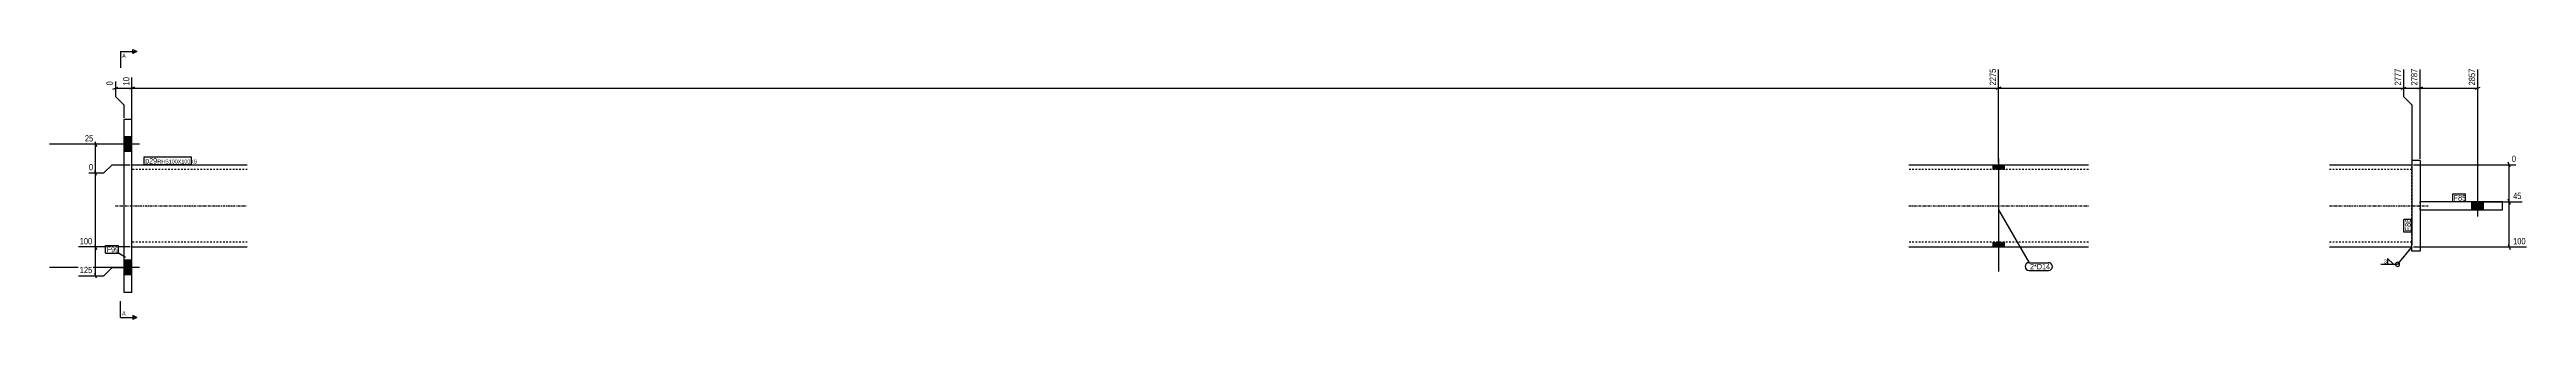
# Model space of a CAD drawing. Header units: millimetres. Extents: x 5 to 24209, y 5 to 1018.
# Drawn here: x 21203 to 24209, y 5 to 333 of the extents above; entities that cross this region are included whole.
import ezdxf

# ---------------------------------------------------------------- set-up
doc = ezdxf.new("R2010")
doc.units = ezdxf.units.MM
doc.linetypes.add('DXK_LINE_DOT2', pattern=[3.9198, 1.9599, -1.9599])
doc.linetypes.add('DXK_LINE_DOT3', pattern=[5.9187, 2.979, -0.9799, 0.9799, -0.9799])
for name, color, linetype in [('MÅLSÆTNING', 7, 'Continuous'), ('STÅL', 7, 'Continuous'), ('TEKST', 7, 'Continuous')]:
    doc.layers.add(name, color=color, linetype=linetype)
doc.styles.add('Arial', font='ARIAL.TTF', dxfattribs={"height": 0.2})
doc.styles.add('Arial Narrow', font='ARIALN.TTF', dxfattribs={"height": 0.2})

msp = doc.modelspace()

# ---------------------------------------------------------------- hatches: boundary and pattern name
at = {"layer": 'STÅL', "linetype": 'Continuous'}
for points in [[(21303.1, 209), (21303.1, 227), (21293.1, 227), (21293.1, 209)], [(23575.1, 193), (23561.1, 193), (23561.1, 187), (23575.1, 187)], [(23575.1, 193), (23561.1, 193), (23561.1, 187), (23575.1, 187)], [(24156.6, 148), (24142.6, 148), (24142.6, 138), (24156.6, 138)], [(24156.6, 148), (24142.6, 148), (24142.6, 138), (24156.6, 138)], [(23575.1, 99), (23561.1, 99), (23561.1, 93), (23575.1, 93)], [(23575.1, 99), (23561.1, 99), (23561.1, 93), (23575.1, 93)], [(21303.1, 59), (21303.1, 77), (21293.1, 77), (21293.1, 59)]]:
    msp.add_hatch(color=96, dxfattribs=at).paths.add_polyline_path(points)
at = {"layer": 'TEKST', "linetype": 'Continuous'}
msp.add_hatch(color=3, dxfattribs=at).paths.add_polyline_path([(24065.5, 89.9), (24069.6, 93), (24067.4, 88.3)])

# ---------------------------------------------------------------- linework, layer by layer
at = {"layer": 'MÅLSÆTNING', "color": 7, "linetype": 'Continuous'}
for p, q in [((23568.1, 195), (23568.1, 308.8)), ((23568.1, 195), (23568.1, 308.8)), ((24059.6, 308.8), (24059.6, 275.9)), ((24079.6, 200), (24079.6, 308.8)), ((24079.6, 200), (24079.6, 308.8)), ((24149.6, 155), (24149.6, 308.8)), ((21280.1, 284.7), (21286.1, 287.1)), ((21283.1, 294.2), (21283.1, 275.9)), ((21283.1, 285.9), (21303.1, 285.9)), ((21283.1, 275.9), (21293.1, 265.9)), ((21306.1, 287.1), (21300.1, 284.7)), ((21306.1, 287.1), (21300.1, 284.7)), ((21303.1, 220), (21303.1, 299)), ((21303.1, 220), (21303.1, 299)), ((21303.1, 285.9), (23568.1, 285.9)), ((23571.1, 287.1), (23565.1, 284.7)), ((23565.1, 284.7), (23571.1, 287.1)), ((24056.6, 284.7), (24062.6, 287.1)), ((24059.6, 285.9), (24079.6, 285.9)), ((24059.6, 275.9), (24069.6, 265.9)), ((24082.6, 287.1), (24076.6, 284.7)), ((24082.6, 287.1), (24076.6, 284.7)), ((24079.6, 285.9), (24149.6, 285.9)), ((24146.6, 284.7), (24152.6, 287.1)), ((21293.1, 265.9), (21293.1, 250)), ((24069.6, 265.9), (24069.6, 195)), ((24069.6, 265.9), (24069.6, 195)), ((21301.1, 218), (21246, 218)), ((21257.9, 221), (21260.3, 215)), ((21259.1, 183), (21259.1, 218)), ((21250.9, 183), (21269.1, 183)), ((21250.9, 183), (21269.1, 183)), ((21260.3, 180), (21257.9, 186)), ((21260.3, 180), (21257.9, 186)), ((21259.1, 93), (21259.1, 183)), ((21269.1, 183), (21279.1, 193)), ((21269.1, 183), (21279.1, 193)), ((21279.1, 193), (21301.1, 193)), ((21279.1, 193), (21301.1, 193)), ((24071.6, 193), (24195.9, 193)), ((24188.8, 190), (24186.4, 196)), ((24187.6, 148), (24187.6, 193)), ((24186.4, 151), (24188.8, 145)), ((24188.8, 145), (24186.4, 151)), ((24151.6, 148), (24203.7, 148)), ((24151.6, 148), (24203.7, 148)), ((24187.6, 93), (24187.6, 148)), ((21301.1, 93), (21238.2, 93)), ((21301.1, 93), (21238.2, 93)), ((21257.9, 96), (21260.3, 90)), ((21257.9, 96), (21260.3, 90)), ((21259.1, 58), (21259.1, 93)), ((24071.6, 93), (24208.6, 93)), ((24186.4, 96), (24188.8, 90)), ((21260.3, 55), (21257.9, 61)), ((21269.1, 58), (21279.1, 68)), ((21279.1, 68), (21301.1, 68)), ((21238.2, 58), (21269.1, 58))]:
    msp.add_line(p, q, dxfattribs=at)
at = {"layer": 'STÅL', "color": 2, "linetype": 'Continuous'}
for p, q in [((21303.1, 248), (21293.1, 248)), ((21293.1, 248), (21293.1, 38)), ((21303.1, 38), (21303.1, 248)), ((21303.1, 193), (21443.1, 193)), ((23459.1, 193), (23677.1, 193)), ((23969.6, 193), (24069.6, 193)), ((24069.6, 198), (24069.6, 190.4)), ((24079.6, 198), (24069.6, 198)), ((24069.6, 190.4), (24069.6, 189.4)), ((24069.6, 189.4), (24069.6, 95.5)), ((24079.6, 198), (24079.6, 148)), ((24079.6, 148), (24079.6, 138)), ((24179.6, 148), (24079.6, 148)), ((24079.6, 138), (24079.6, 88)), ((24079.6, 138), (24179.6, 138)), ((24179.6, 138), (24179.6, 148)), ((21303.1, 93), (21443.1, 93)), ((23459.1, 93), (23677.1, 93)), ((23969.6, 93), (24069.6, 93)), ((24069.6, 88), (24069.6, 95.5)), ((24079.6, 88), (24069.6, 88)), ((21293.1, 38), (21303.1, 38))]:
    msp.add_line(p, q, dxfattribs=at)
at = {"layer": 'STÅL', "color": 96, "linetype": 'Continuous'}
for p, q in [((21312.4, 218), (21203.1, 218)), ((21303.1, 227), (21293.1, 227)), ((21303.1, 209), (21293.1, 209)), ((23561.1, 193), (23561.1, 187)), ((23561.1, 193), (23561.1, 187)), ((23568.1, 200.5), (23568.1, 63)), ((23568.1, 200.5), (23568.1, 63)), ((23575.1, 193), (23575.1, 187)), ((23575.1, 193), (23575.1, 187)), ((24149.6, 130), (24149.6, 178)), ((24149.6, 130), (24149.6, 178)), ((24142.6, 138), (24142.6, 148)), ((24142.6, 138), (24142.6, 148)), ((24156.6, 138), (24156.6, 148)), ((24156.6, 138), (24156.6, 148)), ((23561.1, 99), (23561.1, 93)), ((23561.1, 99), (23561.1, 93)), ((23575.1, 99), (23575.1, 93)), ((23575.1, 99), (23575.1, 93)), ((21312.4, 68), (21203.1, 68)), ((21303.1, 77), (21293.1, 77)), ((21303.1, 59), (21293.1, 59))]:
    msp.add_line(p, q, dxfattribs=at)
at = {"layer": 'STÅL', "color": 7, "linetype": 'DXK_LINE_DOT2'}
for p, q in [((21303.1, 93), (21303.1, 193)), ((21443.1, 187), (21303.1, 187)), ((23677.1, 187), (23459.1, 187)), ((24069.6, 187), (23969.6, 187)), ((24069.6, 193), (24069.6, 190.4)), ((24069.6, 95.5), (24069.6, 190.4)), ((24079.6, 138), (24079.6, 148)), ((21443.1, 99), (21303.1, 99)), ((23677.1, 99), (23459.1, 99)), ((24069.6, 99), (23969.6, 99)), ((24069.6, 99), (24069.6, 99.4)), ((24069.6, 93.9), (24069.6, 95.5)), ((24069.6, 93), (24069.6, 93.9))]:
    msp.add_line(p, q, dxfattribs=at)
at = {"layer": 'STÅL', "color": 7, "linetype": 'DXK_LINE_DOT3'}
for p, q in [((21283.1, 143), (21443.1, 143)), ((23459.1, 143), (23677.1, 143)), ((23969.6, 143), (24089.6, 143))]:
    msp.add_line(p, q, dxfattribs=at)

# ---------------------------------------------------------------- wipeouts: each hides what was drawn before it
at = {"color": 0, "linetype": 'Continuous'}
for points in [[(21295.6, 323), (21295.6, 328), (21291.1, 328), (21291.1, 323)], [(21295.6, 9.8), (21295.6, 14.8), (21291.1, 14.8), (21291.1, 9.8)]]:
    msp.add_wipeout(points, dxfattribs=at).dxf.layer = 'TEKST'
at = {"color": 0}
msp.add_wipeout([(23627.6, 65.7), (23627.6, 72.7), (23606.3, 72.7), (23606.3, 65.7)], dxfattribs=at).dxf.layer = 'TEKST'

# ---------------------------------------------------------------- next in the draw order: hatches: boundary and pattern name
at = {"layer": 'TEKST', "linetype": 'Continuous'}
for points in [[(21304.1, 328), (21304.1, 330.5), (21309.1, 330.5)], [(21304.1, 7.3), (21304.1, 9.8), (21309.1, 7.3)]]:
    msp.add_hatch(color=30, dxfattribs=at).paths.add_polyline_path(points)

# ---------------------------------------------------------------- next in the draw order: linework, layer by layer
at = {"layer": 'TEKST', "color": 30, "linetype": 'Continuous'}
for p, q in [((21304.1, 328), (21304.1, 333)), ((21304.1, 333), (21309.1, 330.5)), ((21309.1, 330.5), (21304.1, 328)), ((21309.1, 7.3), (21304.1, 9.8)), ((21304.1, 9.8), (21304.1, 4.8)), ((21309.1, 7.3), (21304.1, 4.8))]:
    msp.add_line(p, q, dxfattribs=at)
at = {"layer": 'TEKST', "color": 7, "linetype": 'Continuous'}
for p, q in [((21289.1, 330.5), (21309.1, 330.5)), ((21289.1, 7.3), (21289.1, 27.3)), ((21289.1, 7.3), (21309.1, 7.3))]:
    msp.add_line(p, q, dxfattribs=at)

# ---------------------------------------------------------------- next in the draw order: texts
at = {"layer": 'TEKST', "color": 3, "linetype": 'Continuous', "style": 'Arial'}
for p in [(21291.1, 323), (21291.1, 9.8)]:
    msp.add_text('A', height=4.78, dxfattribs=at).set_placement(p)

# ---------------------------------------------------------------- next in the draw order: wipeouts: each hides what was drawn before it
at = {"color": 0, "linetype": 'Continuous'}
for points in [[(21301.5, 300.6), (21290.3, 300.6), (21290.3, 287.7), (21301.5, 287.7)], [(24078, 310.4), (24066.8, 310.4), (24066.8, 287.7), (24078, 287.7)], [(24148, 310.4), (24136.8, 310.4), (24136.8, 287.7), (24148, 287.7)], [(21257.3, 219.6), (21257.3, 230.8), (21244.4, 230.8), (21244.4, 219.6)], [(21257.3, 184.6), (21257.3, 195.8), (21249.3, 195.8), (21249.3, 184.6)], [(24197.5, 194.6), (24197.5, 205.8), (24189.4, 205.8), (24189.4, 194.6)], [(24203.8, 149.6), (24203.8, 160.8), (24190.9, 160.8), (24190.9, 149.6)], [(21255.9, 94.6), (21255.9, 105.8), (21238.1, 105.8), (21238.1, 94.6)], [(24208.7, 94.6), (24208.7, 105.8), (24190.9, 105.8), (24190.9, 94.6)], [(21255.9, 59.6), (21255.9, 70.8), (21238.1, 70.8), (21238.1, 59.6)]]:
    msp.add_wipeout(points, dxfattribs=at).dxf.layer = 'MÅLSÆTNING'
at = {"color": 0}
for points in [[(21331.9, 194.4), (21331.9, 201.4), (21319.1, 201.4), (21319.1, 194.4)], [(24133.6, 149.4), (24133.6, 156.4), (24120.4, 156.4), (24120.4, 149.4)], [(24068.2, 125.2), (24061.2, 125.2), (24061.2, 112), (24068.2, 112)], [(21285.6, 86.5), (21285.6, 93.5), (21272.4, 93.5), (21272.4, 86.5)], [(23627.6, 65.7), (23627.6, 72.7), (23606.3, 72.7), (23606.3, 65.7)], [(24039.2, 72.5), (24039.2, 78.3), (24035.3, 78.3), (24035.3, 72.5)]]:
    msp.add_wipeout(points, dxfattribs=at).dxf.layer = 'TEKST'

# ---------------------------------------------------------------- next in the draw order: linework, layer by layer
at = {"layer": 'MÅLSÆTNING', "color": 7, "linetype": 'Continuous'}
for p, q in [((24059.6, 308.8), (24059.6, 275.9)), ((23568.1, 285.9), (24059.6, 285.9)), ((24056.6, 284.7), (24062.6, 287.1)), ((24059.6, 275.9), (24069.6, 265.9))]:
    msp.add_line(p, q, dxfattribs=at)
at = {"layer": 'TEKST', "color": 7, "linetype": 'Continuous'}
for p, q in [((23568.1, 138), (23605.1, 73.9)), ((23605.1, 73.9), (23628.8, 73.9)), ((23605.1, 64.5), (23628.8, 64.5))]:
    msp.add_line(p, q, dxfattribs=at)
at = {"layer": 'TEKST', "color": 3, "linetype": 'Continuous'}
for p, q in [((24069.6, 93), (24052.3, 71.9)), ((24032.2, 71.9), (24052.3, 71.9)), ((24047.3, 71.9), (24040.2, 79.1)), ((24040.2, 79.1), (24040.2, 71.9)), ((24040.2, 71.9), (24047.3, 71.9))]:
    msp.add_line(p, q, dxfattribs=at)
at = {"layer": 'TEKST', "color": 7, "linetype": 'Continuous'}
for centre, start, end in [((23605.1, 69.2), 90, 270), ((23628.8, 69.2), 270, 90)]:
    msp.add_arc(centre, 4.7, start, end, dxfattribs=at)
at = {"layer": 'TEKST', "color": 3, "linetype": 'Continuous'}
for start, end in [(90, 270), (270, 90)]:
    msp.add_arc((24052.3, 71.9), 2.5, start, end, dxfattribs=at)

# ---------------------------------------------------------------- next in the draw order: texts
at = {"layer": 'MÅLSÆTNING', "color": 3, "linetype": 'Continuous', "style": 'Arial Narrow'}
for s, p in [('2787', (24076.4, 289.3)), ('2857', (24146.4, 289.3))]:
    msp.add_text(s, height=7.64, rotation=90.0002, dxfattribs=at).set_placement(p)
for s, p in [('25', (21246, 221.2)), ('0', (21250.9, 186.2)), ('0', (24191, 196.2)), ('45', (24192.5, 151.2)), ('100', (21239.7, 96.2)), ('100', (24192.5, 96.2)), ('125', (21239.7, 61.2))]:
    msp.add_text(s, height=7.64, dxfattribs=at).set_placement(p)
at = {"layer": 'TEKST', "color": 3, "style": 'Arial Narrow'}
for s, height, p in [('2*D14', 6.68, (23606.3, 65.7)), ('3', 4.77, (24035.7, 72.9))]:
    msp.add_text(s, height=height, dxfattribs=at).set_placement(p)

# ---------------------------------------------------------------- next in the draw order: wipeouts: each hides what was drawn before it
at = {"color": 0, "linetype": 'Continuous'}
msp.add_wipeout([(21281.5, 295.8), (21270.3, 295.8), (21270.3, 287.7), (21281.5, 287.7)], dxfattribs=at).dxf.layer = 'MÅLSÆTNING'
at = {"color": 0}
for points in [[(21331.9, 194.4), (21331.9, 201.4), (21319.1, 201.4), (21319.1, 194.4)], [(24133.6, 149.4), (24133.6, 156.4), (24120.4, 156.4), (24120.4, 149.4)], [(24068.2, 125.2), (24061.2, 125.2), (24061.2, 112), (24068.2, 112)], [(21285.6, 86.5), (21285.6, 93.5), (21272.4, 93.5), (21272.4, 86.5)]]:
    msp.add_wipeout(points, dxfattribs=at).dxf.layer = 'TEKST'

# ---------------------------------------------------------------- next in the draw order: linework, layer by layer
at = {"layer": 'TEKST', "color": 7, "linetype": 'Continuous'}
for p, q in [((21289.1, 330.5), (21289.1, 310.5)), ((21317.9, 193.2), (21317.9, 202.6)), ((24119.2, 157.6), (24134.8, 157.6)), ((24119.2, 148.2), (24119.2, 157.6)), ((24134.8, 148.2), (24134.8, 157.6)), ((24060, 110.8), (24060, 126.4)), ((24069.4, 126.4), (24060, 126.4)), ((24069.4, 110.8), (24069.4, 126.4)), ((24119.2, 148.2), (24134.8, 148.2)), ((21271.2, 94.7), (21286.8, 94.7)), ((21271.2, 85.3), (21271.2, 94.7)), ((21286.8, 85.3), (21286.8, 94.7)), ((24069.4, 110.8), (24060, 110.8)), ((21271.2, 85.3), (21286.8, 85.3)), ((21295.4, 80.3), (21286.8, 85.3))]:
    msp.add_line(p, q, dxfattribs=at)

# ---------------------------------------------------------------- next in the draw order: texts
at = {"layer": 'MÅLSÆTNING', "color": 3, "linetype": 'Continuous', "style": 'Arial Narrow'}
for s, p in [('0', (21279.9, 289.3)), ('10', (21299.9, 289.3))]:
    msp.add_text(s, height=7.64, rotation=90.0002, dxfattribs=at).set_placement(p)
at = {"layer": 'TEKST', "color": 3, "style": 'Arial Narrow'}
for s, p in [('F85', (24120.4, 149.4)), ('F99', (21272.4, 86.5))]:
    msp.add_text(s, height=6.68, dxfattribs=at).set_placement(p)
msp.add_text('F86', height=6.68, rotation=90.0002, dxfattribs=at).set_placement((24068.2, 112))

# ---------------------------------------------------------------- next in the draw order: wipeouts: each hides what was drawn before it
at = {"color": 0, "linetype": 'Continuous'}
for points in [[(23566.5, 310.4), (23555.3, 310.4), (23555.3, 287.7), (23566.5, 287.7)], [(24058, 310.4), (24046.8, 310.4), (24046.8, 287.7), (24058, 287.7)]]:
    msp.add_wipeout(points, dxfattribs=at).dxf.layer = 'MÅLSÆTNING'
at = {"color": 0}
msp.add_wipeout([(21374.2, 194.4), (21374.2, 199.4), (21334, 199.4), (21334, 194.4)], dxfattribs=at).dxf.layer = 'TEKST'

# ---------------------------------------------------------------- next in the draw order: texts
at = {"layer": 'MÅLSÆTNING', "color": 3, "linetype": 'Continuous', "style": 'Arial Narrow'}
for s, p in [('2275', (23564.9, 289.3)), ('2777', (24056.4, 289.3))]:
    msp.add_text(s, height=7.64, rotation=90.0002, dxfattribs=at).set_placement(p)

# ---------------------------------------------------------------- next in the draw order: wipeouts: each hides what was drawn before it
at = {"color": 0}
msp.add_wipeout([(21374.2, 194.4), (21374.2, 199.4), (21334, 199.4), (21334, 194.4)], dxfattribs=at).dxf.layer = 'TEKST'

# ---------------------------------------------------------------- next in the draw order: linework, layer by layer
at = {"layer": 'TEKST', "color": 7, "linetype": 'Continuous'}
for p, q in [((21317.9, 202.6), (21375.4, 202.6)), ((21317.9, 193.2), (21375.4, 193.2)), ((21375.4, 193.2), (21375.4, 202.6))]:
    msp.add_line(p, q, dxfattribs=at)

# ---------------------------------------------------------------- next in the draw order: texts
at = {"layer": 'TEKST', "color": 3, "style": 'Arial Narrow'}
for s, height, p in [('p29', 6.68, (21319.1, 194.4)), ('RHS100X100X6', 4.772, (21334, 194.4))]:
    msp.add_text(s, height=height, dxfattribs=at).set_placement(p)

doc.saveas('drawing.dxf')
